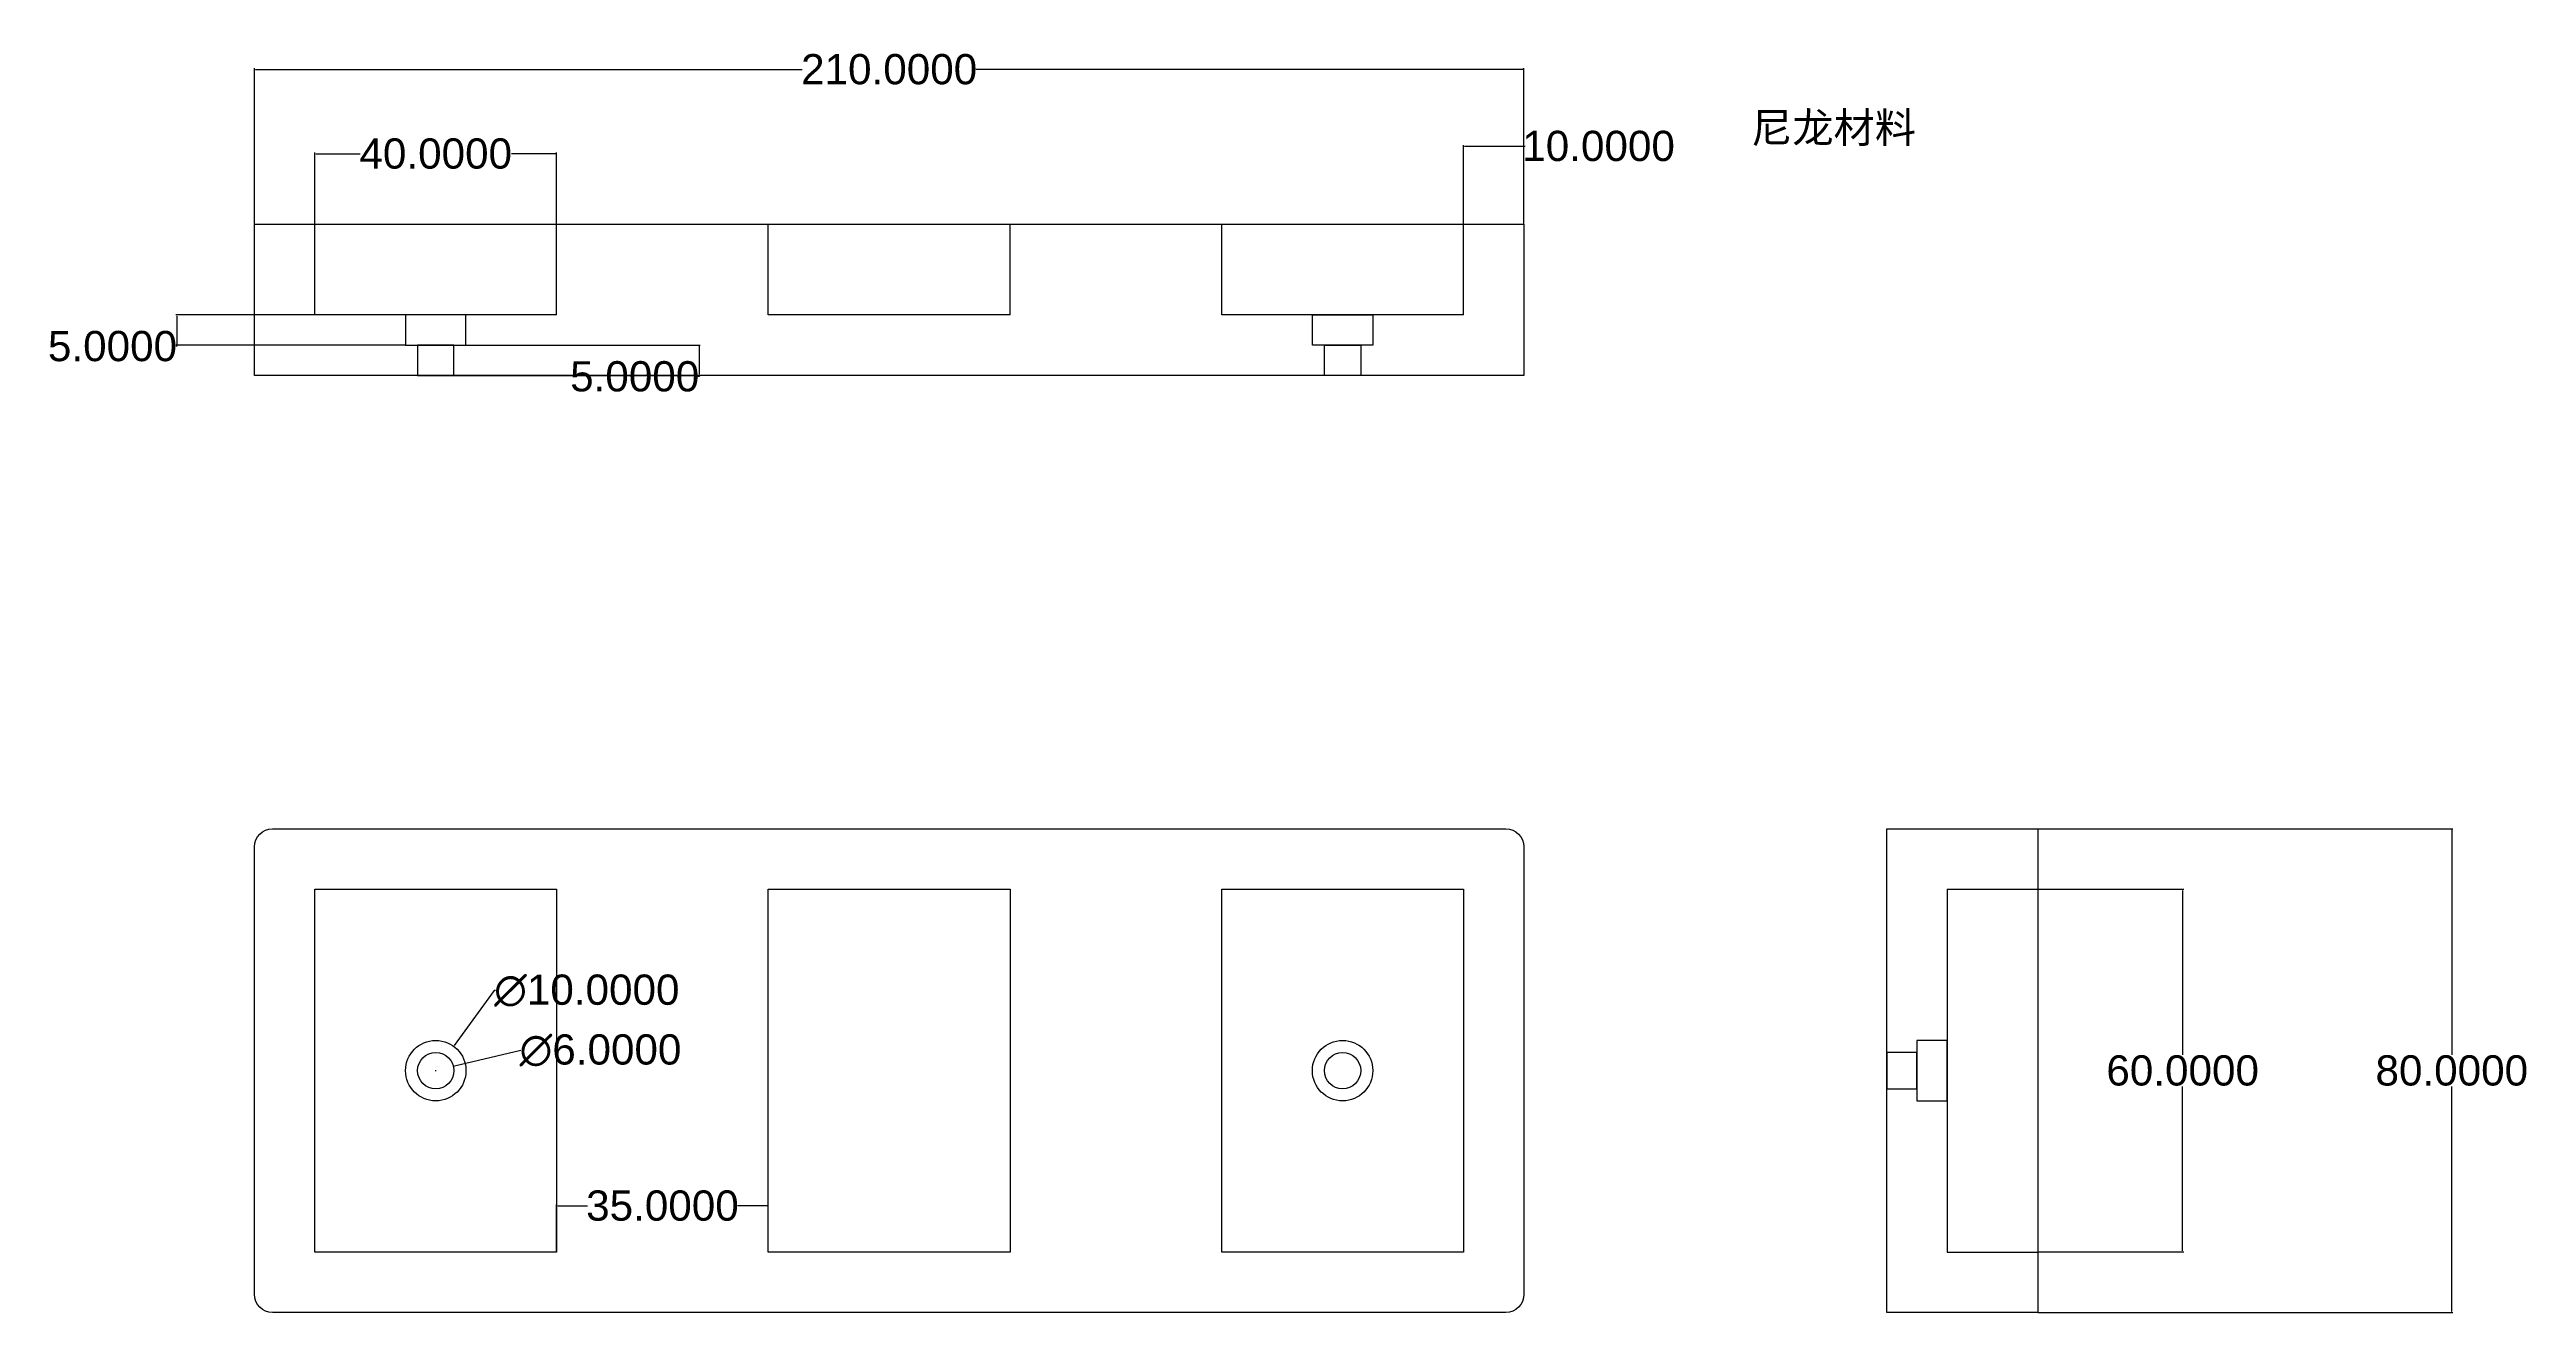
# Model space of a CAD drawing. Header units: inches. Extents: x 127 to 536, y 55 to 264.
import ezdxf

# ---------------------------------------------------------------- set-up
doc = ezdxf.new("R2010")
doc.units = ezdxf.units.IN
doc.header["$MEASUREMENT"] = 0
doc.styles.get("Standard").update_dxf_attribs({"font": 'arial.ttf'})
doc.styles.add('样式 1', font='arial.ttf', dxfattribs={"height": 5})
doc.dimstyles.get("Standard").update_dxf_attribs({"dimtxt": 0.18, "dimasz": 0.18, "dimexe": 0.18, "dimexo": 0.0625, "dimgap": 0.09, "dimtad": 0, "dimtih": 1, "dimtoh": 1, "dimdec": 4, "dimzin": 0, "dimdsep": 46, "dimtxsty": 'Standard', "dimcen": 0.09, "dimadec": 0, "dimazin": 0, "dimtfac": 1, "dimtdec": 4, "dimtofl": 0, "dimtmove": 0, "dimatfit": 3, "dimfxl": 1, "dimtolj": 1, "dimtzin": 0, "dimarcsym": 0})

# ---------------------------------------------------------------- blocks, each defined once
blk = doc.blocks.new('*D5')
at = {"color": 0, "lineweight": -2, "transparency": 16777216}
for p, q in [((160.4, 234.96), (160.4, 260.7)), ((160.58, 260.52), (251.01, 260.52)), ((370.22, 260.52), (279.79, 260.52)), ((370.4, 234.96), (370.4, 260.7))]:
    blk.add_line(p, q, dxfattribs=at)
at = {"color": 0, "transparency": 16777216}
for points in [[(160.58, 260.55), (160.58, 260.49), (160.4, 260.52)], [(370.22, 260.55), (370.22, 260.49), (370.4, 260.52)]]:
    blk.add_solid(points, dxfattribs=at)
at = {"layer": 'Defpoints', "color": 0, "transparency": 16777216}
for p in [(370.4, 260.52), (160.4, 234.9), (370.4, 234.9)]:
    blk.add_point(p, dxfattribs=at)
at = {"color": 0, "transparency": 16777216, "insert": (265.4, 260.52), "char_height": 5, "attachment_point": 5, "style": '样式 1'}
blk.add_mtext('\\A1;210.0000', dxfattribs=at)
blk = doc.blocks.new('*D6')
at = {"color": 0, "lineweight": -2, "transparency": 16777216}
for p, q in [((170.4, 234.96), (170.4, 246.75)), ((170.58, 246.57), (177.9, 246.57)), ((210.22, 246.57), (202.91, 246.57)), ((210.4, 234.96), (210.4, 246.75))]:
    blk.add_line(p, q, dxfattribs=at)
at = {"color": 0, "transparency": 16777216}
for points in [[(170.58, 246.6), (170.58, 246.54), (170.4, 246.57)], [(210.22, 246.6), (210.22, 246.54), (210.4, 246.57)]]:
    blk.add_solid(points, dxfattribs=at)
at = {"layer": 'Defpoints', "color": 0, "transparency": 16777216}
for p in [(210.4, 246.57), (170.4, 234.9), (210.4, 234.9)]:
    blk.add_point(p, dxfattribs=at)
at = {"color": 0, "transparency": 16777216, "insert": (190.4, 246.57), "char_height": 5, "attachment_point": 5, "style": '样式 1'}
blk.add_mtext('\\A1;40.0000', dxfattribs=at)
blk = doc.blocks.new('*D7')
at = {"color": 0, "lineweight": -2, "transparency": 16777216}
for p, q in [((455.46, 134.9), (524.06, 134.9)), ((523.88, 134.72), (523.88, 97.54)), ((523.88, 55.08), (523.88, 92.26)), ((455.46, 54.9), (524.06, 54.9))]:
    blk.add_line(p, q, dxfattribs=at)
at = {"color": 0, "transparency": 16777216}
for points in [[(523.85, 134.72), (523.91, 134.72), (523.88, 134.9)], [(523.85, 55.08), (523.91, 55.08), (523.88, 54.9)]]:
    blk.add_solid(points, dxfattribs=at)
at = {"layer": 'Defpoints', "color": 0, "transparency": 16777216}
for p in [(455.4, 134.9), (455.4, 54.9), (523.88, 54.9)]:
    blk.add_point(p, dxfattribs=at)
at = {"color": 0, "transparency": 16777216, "insert": (523.88, 94.9), "char_height": 5, "attachment_point": 5, "style": '样式 1'}
blk.add_mtext('\\A1;80.0000', dxfattribs=at)
blk = doc.blocks.new('*D8')
at = {"color": 0, "lineweight": -2, "transparency": 16777216}
for p, q in [((455.46, 124.9), (479.54, 124.9)), ((479.36, 124.72), (479.36, 97.54)), ((479.36, 65.08), (479.36, 92.26)), ((455.46, 64.9), (479.54, 64.9))]:
    blk.add_line(p, q, dxfattribs=at)
at = {"color": 0, "transparency": 16777216}
for points in [[(479.33, 124.72), (479.39, 124.72), (479.36, 124.9)], [(479.33, 65.08), (479.39, 65.08), (479.36, 64.9)]]:
    blk.add_solid(points, dxfattribs=at)
at = {"layer": 'Defpoints', "color": 0, "transparency": 16777216}
for p in [(455.4, 124.9), (455.4, 64.9), (479.36, 64.9)]:
    blk.add_point(p, dxfattribs=at)
at = {"color": 0, "transparency": 16777216, "insert": (479.36, 94.9), "char_height": 5, "attachment_point": 5, "style": '样式 1'}
blk.add_mtext('\\A1;60.0000', dxfattribs=at)
blk = doc.blocks.new('*D9')
at = {"color": 0, "lineweight": -2, "transparency": 16777216}
for p, q in [((200.09, 108.13), (193.46, 99.08)), ((200.27, 108.13), (200.09, 108.13)), ((190.31, 94.9), (190.49, 94.9)), ((190.4, 94.81), (190.4, 94.99))]:
    blk.add_line(p, q, dxfattribs=at)
at = {"color": 0, "transparency": 16777216}
blk.add_solid([(193.44, 99.1), (193.49, 99.06), (193.36, 98.93)], dxfattribs=at)
at = {"layer": 'Defpoints', "color": 0, "transparency": 16777216}
for p in [(193.36, 98.93), (187.45, 90.86)]:
    blk.add_point(p, dxfattribs=at)
at = {"color": 0, "transparency": 16777216, "insert": (215.39, 108.13), "char_height": 5, "attachment_point": 5, "style": '样式 1'}
blk.add_mtext('\\A1;∅10.0000', dxfattribs=at)
blk = doc.blocks.new('*D10')
at = {"color": 0, "lineweight": -2, "transparency": 16777216}
for p, q in [((190.31, 94.9), (190.49, 94.9)), ((190.4, 94.81), (190.4, 94.99)), ((204.47, 98.24), (193.5, 95.63))]:
    blk.add_line(p, q, dxfattribs=at)
at = {"color": 0, "transparency": 16777216}
blk.add_solid([(193.49, 95.66), (193.5, 95.6), (193.32, 95.59)], dxfattribs=at)
at = {"layer": 'Defpoints', "color": 0, "transparency": 16777216}
for p in [(193.32, 95.59), (187.48, 94.21)]:
    blk.add_point(p, dxfattribs=at)
at = {"color": 0, "transparency": 16777216, "insert": (217.65, 98.24), "char_height": 5, "attachment_point": 5, "style": '样式 1'}
blk.add_mtext('\\A1;∅6.0000', dxfattribs=at)
blk = doc.blocks.new('*D11')
at = {"color": 0, "lineweight": -2, "transparency": 16777216}
for p, q in [((210.4, 64.96), (210.4, 72.73)), ((210.58, 72.55), (215.5, 72.55)), ((245.22, 72.55), (240.3, 72.55)), ((245.4, 64.96), (245.4, 72.73))]:
    blk.add_line(p, q, dxfattribs=at)
at = {"color": 0, "transparency": 16777216}
for points in [[(210.58, 72.58), (210.58, 72.52), (210.4, 72.55)], [(245.22, 72.58), (245.22, 72.52), (245.4, 72.55)]]:
    blk.add_solid(points, dxfattribs=at)
at = {"layer": 'Defpoints', "color": 0, "transparency": 16777216}
for p in [(245.4, 72.55), (210.4, 64.9), (245.4, 64.9)]:
    blk.add_point(p, dxfattribs=at)
at = {"color": 0, "transparency": 16777216, "insert": (227.9, 72.55), "char_height": 5, "attachment_point": 5, "style": '样式 1'}
blk.add_mtext('\\A1;35.0000', dxfattribs=at)
blk = doc.blocks.new('*D12')
at = {"color": 0, "lineweight": -2, "transparency": 16777216}
for p, q in [((185.34, 219.9), (147.39, 219.9)), ((147.57, 219.72), (147.57, 215.08)), ((185.34, 214.9), (147.39, 214.9)), ((147.57, 214.72), (147.39, 214.72)), ((147.57, 214.9), (147.57, 214.72))]:
    blk.add_line(p, q, dxfattribs=at)
at = {"color": 0, "transparency": 16777216}
for points in [[(147.54, 219.72), (147.6, 219.72), (147.57, 219.9)], [(147.54, 215.08), (147.6, 215.08), (147.57, 214.9)]]:
    blk.add_solid(points, dxfattribs=at)
at = {"layer": 'Defpoints', "color": 0, "transparency": 16777216}
for p in [(185.4, 219.9), (147.57, 214.9), (185.4, 214.9)]:
    blk.add_point(p, dxfattribs=at)
at = {"color": 0, "transparency": 16777216, "insert": (136.93, 214.72), "char_height": 5, "attachment_point": 5, "style": '样式 1'}
blk.add_mtext('\\A1;5.0000', dxfattribs=at)
blk = doc.blocks.new('*D13')
at = {"color": 0, "lineweight": -2, "transparency": 16777216}
for p, q in [((193.46, 214.9), (234.13, 214.9)), ((233.95, 214.72), (233.95, 210.08)), ((193.46, 209.9), (234.13, 209.9)), ((233.95, 209.72), (233.77, 209.72)), ((233.95, 209.9), (233.95, 209.72))]:
    blk.add_line(p, q, dxfattribs=at)
at = {"color": 0, "transparency": 16777216}
for points in [[(233.92, 214.72), (233.98, 214.72), (233.95, 214.9)], [(233.92, 210.08), (233.98, 210.08), (233.95, 209.9)]]:
    blk.add_solid(points, dxfattribs=at)
at = {"layer": 'Defpoints', "color": 0, "transparency": 16777216}
for p in [(193.4, 214.9), (193.4, 209.9), (233.95, 209.9)]:
    blk.add_point(p, dxfattribs=at)
at = {"color": 0, "transparency": 16777216, "insert": (223.31, 209.72), "char_height": 5, "attachment_point": 5, "style": '样式 1'}
blk.add_mtext('\\A1;5.0000', dxfattribs=at)
blk = doc.blocks.new('*D14')
at = {"color": 0, "lineweight": -2, "transparency": 16777216}
for p, q in [((360.4, 234.96), (360.4, 248.01)), ((360.58, 247.83), (370.22, 247.83)), ((370.4, 234.96), (370.4, 248.01)), ((370.4, 247.83), (370.58, 247.83))]:
    blk.add_line(p, q, dxfattribs=at)
at = {"color": 0, "transparency": 16777216}
for points in [[(360.58, 247.86), (360.58, 247.8), (360.4, 247.83)], [(370.22, 247.86), (370.22, 247.8), (370.4, 247.83)]]:
    blk.add_solid(points, dxfattribs=at)
at = {"layer": 'Defpoints', "color": 0, "transparency": 16777216}
for p in [(370.4, 247.83), (360.4, 234.9), (370.4, 234.9)]:
    blk.add_point(p, dxfattribs=at)
at = {"color": 0, "transparency": 16777216, "insert": (382.75, 247.83), "char_height": 5, "attachment_point": 5, "style": '样式 1'}
blk.add_mtext('\\A1;10.0000', dxfattribs=at)

msp = doc.modelspace()

# ---------------------------------------------------------------- linework, layer by layer
for p, q in [((170.40228, 219.89861), (170.40228, 234.89861)), ((210.40228, 219.89861), (210.40228, 234.89861)), ((245.40228, 219.89861), (245.40228, 234.89861)), ((285.40228, 219.89861), (285.40228, 234.89861)), ((320.40228, 219.89861), (320.40228, 234.89861)), ((360.40228, 219.89861), (360.40228, 234.89861)), ((440.40228, 124.89861), (455.40228, 124.89861)), ((440.40228, 64.89861), (455.40228, 64.89861))]:
    msp.add_line(p, q)
for points in [[(160.40228, 234.89861), (370.40228, 234.89861), (370.40228, 209.89861), (160.40228, 209.89861)], [(195.40228, 219.89861), (185.40228, 219.89861), (185.40228, 214.89861), (195.40228, 214.89861)], [(335.40228, 219.89861), (345.40228, 219.89861), (345.40228, 214.89861), (335.40228, 214.89861)], [(193.40228, 214.89861), (187.40228, 214.89861), (187.40228, 209.89861), (193.40228, 209.89861)], [(337.40228, 214.89861), (343.40228, 214.89861), (343.40228, 209.89861), (337.40228, 209.89861)], [(430.40228, 134.89861), (455.40228, 134.89861), (455.40228, 54.89861), (430.40228, 54.89861)], [(170.40228, 64.89861), (170.40228, 124.89861), (210.40228, 124.89861), (210.40228, 64.89861)], [(245.40228, 64.89861), (245.40228, 124.89861), (285.40228, 124.89861), (285.40228, 64.89861)], [(320.40228, 64.89861), (320.40228, 124.89861), (360.40228, 124.89861), (360.40228, 64.89861)], [(440.40228, 99.89861), (435.40228, 99.89861), (435.40228, 89.89861), (440.40228, 89.89861)], [(435.40228, 97.89861), (430.40228, 97.89861), (430.40228, 91.89861), (435.40228, 91.89861)]]:
    msp.add_lwpolyline(points, close=True)
for points in [[(210.40228, 219.89861), (170.40228, 219.89861)], [(285.40228, 219.89861), (245.40228, 219.89861)], [(360.40228, 219.89861), (320.40228, 219.89861)], [(440.40228, 124.89861), (440.40228, 64.89861)]]:
    msp.add_lwpolyline(points)
msp.add_lwpolyline([(163.40228, 134.89861), (367.40228, 134.89861, -0.414213562), (370.40228, 131.89861), (370.40228, 57.89861, -0.414213562), (367.40228, 54.89861), (163.40228, 54.89861, -0.414213562), (160.40228, 57.89861), (160.40228, 131.89861, -0.414213562)], format="xyb", close=True)
for centre, radius in [((190.40228, 94.89861), 5), ((340.40228, 94.89861), 5), ((190.40228, 94.89861), 3), ((340.40228, 94.89861), 3)]:
    msp.add_circle(centre, radius)

# ---------------------------------------------------------------- texts
at = {"insert": (407.97678, 253.38652), "char_height": 5, "attachment_point": 1, "style": '样式 1'}
msp.add_mtext_dynamic_manual_height_columns('{\\fSimSun|b0|i0|c134|p2;尼龙材料}', width=131.5303432, gutter_width=25, heights=[0], dxfattribs=at)

# ---------------------------------------------------------------- dimensions: what is measured, and where the dimension line sits
for base, p1, p2, picture, middle in [((370.40228, 260.52227), (160.40228, 234.89861), (370.40228, 234.89861), '*D5', (265.40228, 260.52227)), ((370.40228, 247.83169), (360.40228, 234.89861), (370.40228, 234.89861), '*D14', (382.74936, 247.83169)), ((210.40228, 246.56618), (170.40228, 234.89861), (210.40228, 234.89861), '*D6', (190.40228, 246.56618)), ((245.40228, 72.54655), (210.40228, 64.89861), (245.40228, 64.89861), '*D11', (227.90228, 72.54655))]:
    dim = msp.add_linear_dim(base=base, p1=p1, p2=p2, dimstyle='Standard', override={"dimtxsty": '样式 1'})
    dim.commit()
    dim.dimension.update_dxf_attribs({"geometry": picture, "text_midpoint": middle})
for base, p1, p2, picture, middle in [((147.56978, 214.89861), (185.40228, 219.89861), (185.40228, 214.89861), '*D12', (136.92972, 214.71861)), ((233.95419, 209.89861), (193.40228, 214.89861), (193.40228, 209.89861), '*D13', (223.31414, 209.71861)), ((523.88089, 54.89861), (455.40228, 134.89861), (455.40228, 54.89861), '*D7', (523.88089, 94.89861))]:
    dim = msp.add_linear_dim(base=base, p1=p1, p2=p2, angle=90, dimstyle='Standard', override={"dimtxsty": '样式 1'})
    dim.commit()
    dim.dimension.update_dxf_attribs({"geometry": picture, "text_midpoint": middle, "dimtype": 160})
dim = msp.add_linear_dim(base=(479.35949, 64.89861), p1=(455.40228, 124.89861), p2=(455.40228, 64.89861), angle=90, dimstyle='Standard', override={"dimtxsty": '样式 1'})
dim.commit()
dim.dimension.update_dxf_attribs({"geometry": '*D8', "text_midpoint": (479.35949, 94.89861)})
for p1, p2, picture, middle in [((187.44951, 90.86362), (193.35505, 98.9336), '*D9', (215.3896, 108.13315)), ((187.48353, 94.20517), (193.32104, 95.59205), '*D10', (204.46805, 98.24036))]:
    dim = msp.add_diameter_dim_2p(p1=p1, p2=p2, dimstyle='Standard', override={"dimtxsty": '样式 1'})
    dim.commit()
    dim.dimension.update_dxf_attribs({"geometry": picture, "text_midpoint": middle, "dimtype": 163})

doc.saveas('drawing.dxf')
